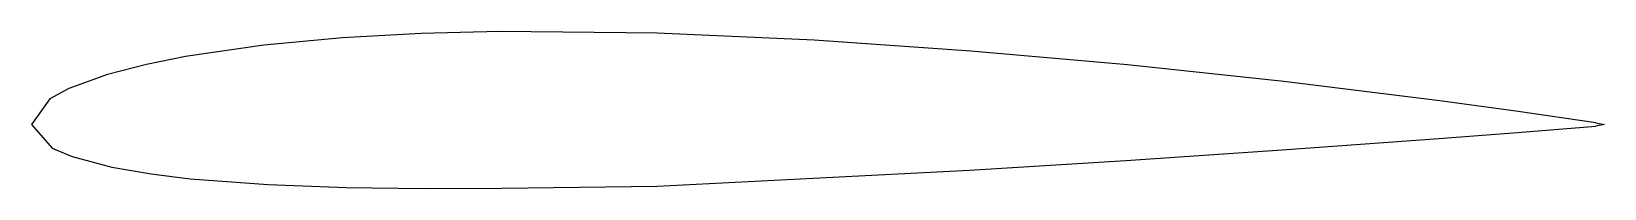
# Model space of a CAD drawing. Header units: centimetres. Extents: x -123 to 62, y -114 to 59.
# Drawn here: x -69.268 to -64.909, y 44.823 to 45.257 of the extents above; entities that cross this region are included whole.
import ezdxf

# ---------------------------------------------------------------- set-up
doc = ezdxf.new("R2010")
doc.units = ezdxf.units.CM
doc.header["$MEASUREMENT"] = 0

msp = doc.modelspace()

# ---------------------------------------------------------------- linework, layer by layer
for p, q in [((-68.1886, 45.2518), (-68.4065, 45.2398)), ((-67.9705, 45.2575), (-68.1886, 45.2518)), ((-67.5343, 45.253), (-67.9705, 45.2575)), ((-67.0997, 45.2334), (-67.5343, 45.253)), ((-68.6241, 45.2194), (-68.8411, 45.188)), ((-68.4065, 45.2398), (-68.6241, 45.2194)), ((-66.6655, 45.2034), (-67.0997, 45.2334)), ((-66.2316, 45.1649), (-66.6655, 45.2034)), ((-68.9493, 45.1663), (-69.0572, 45.1385)), ((-68.8411, 45.188), (-68.9493, 45.1663)), ((-65.7982, 45.1188), (-66.2316, 45.1649)), ((-69.0572, 45.1385), (-69.1643, 45.0996)), ((-65.3654, 45.0656), (-65.7982, 45.1188)), ((-69.2174, 45.071), (-69.2683, 45)), ((-69.1643, 45.0996), (-69.2174, 45.071)), ((-65.1492, 45.0361), (-65.3654, 45.0656)), ((-64.9333, 45.0046), (-65.1492, 45.0361)), ((-69.2683, 45), (-69.2108, 44.9343)), ((-65.151, 44.9778), (-64.9333, 44.9954)), ((-64.9333, 45.0046), (-64.9094, 45)), ((-64.9094, 45), (-64.9333, 44.9954)), ((-65.8024, 44.9294), (-65.3683, 44.9609)), ((-65.3683, 44.9609), (-65.151, 44.9778)), ((-69.2108, 44.9343), (-69.1555, 44.9109)), ((-69.1555, 44.9109), (-69.0459, 44.8818)), ((-66.6691, 44.8737), (-66.236, 44.9001)), ((-66.236, 44.9001), (-65.8024, 44.9294)), ((-69.0459, 44.8818), (-68.937, 44.8631)), ((-68.937, 44.8631), (-68.8284, 44.8499)), ((-67.1019, 44.8509), (-66.6691, 44.8737)), ((-68.8284, 44.8499), (-68.612, 44.8334)), ((-68.612, 44.8334), (-68.3961, 44.8253)), ((-68.3961, 44.8253), (-68.1805, 44.8227)), ((-68.1805, 44.8227), (-67.9651, 44.8238)), ((-67.9651, 44.8238), (-67.5343, 44.8294)), ((-67.5343, 44.8294), (-67.1019, 44.8509))]:
    msp.add_line(p, q)

doc.saveas('drawing.dxf')
